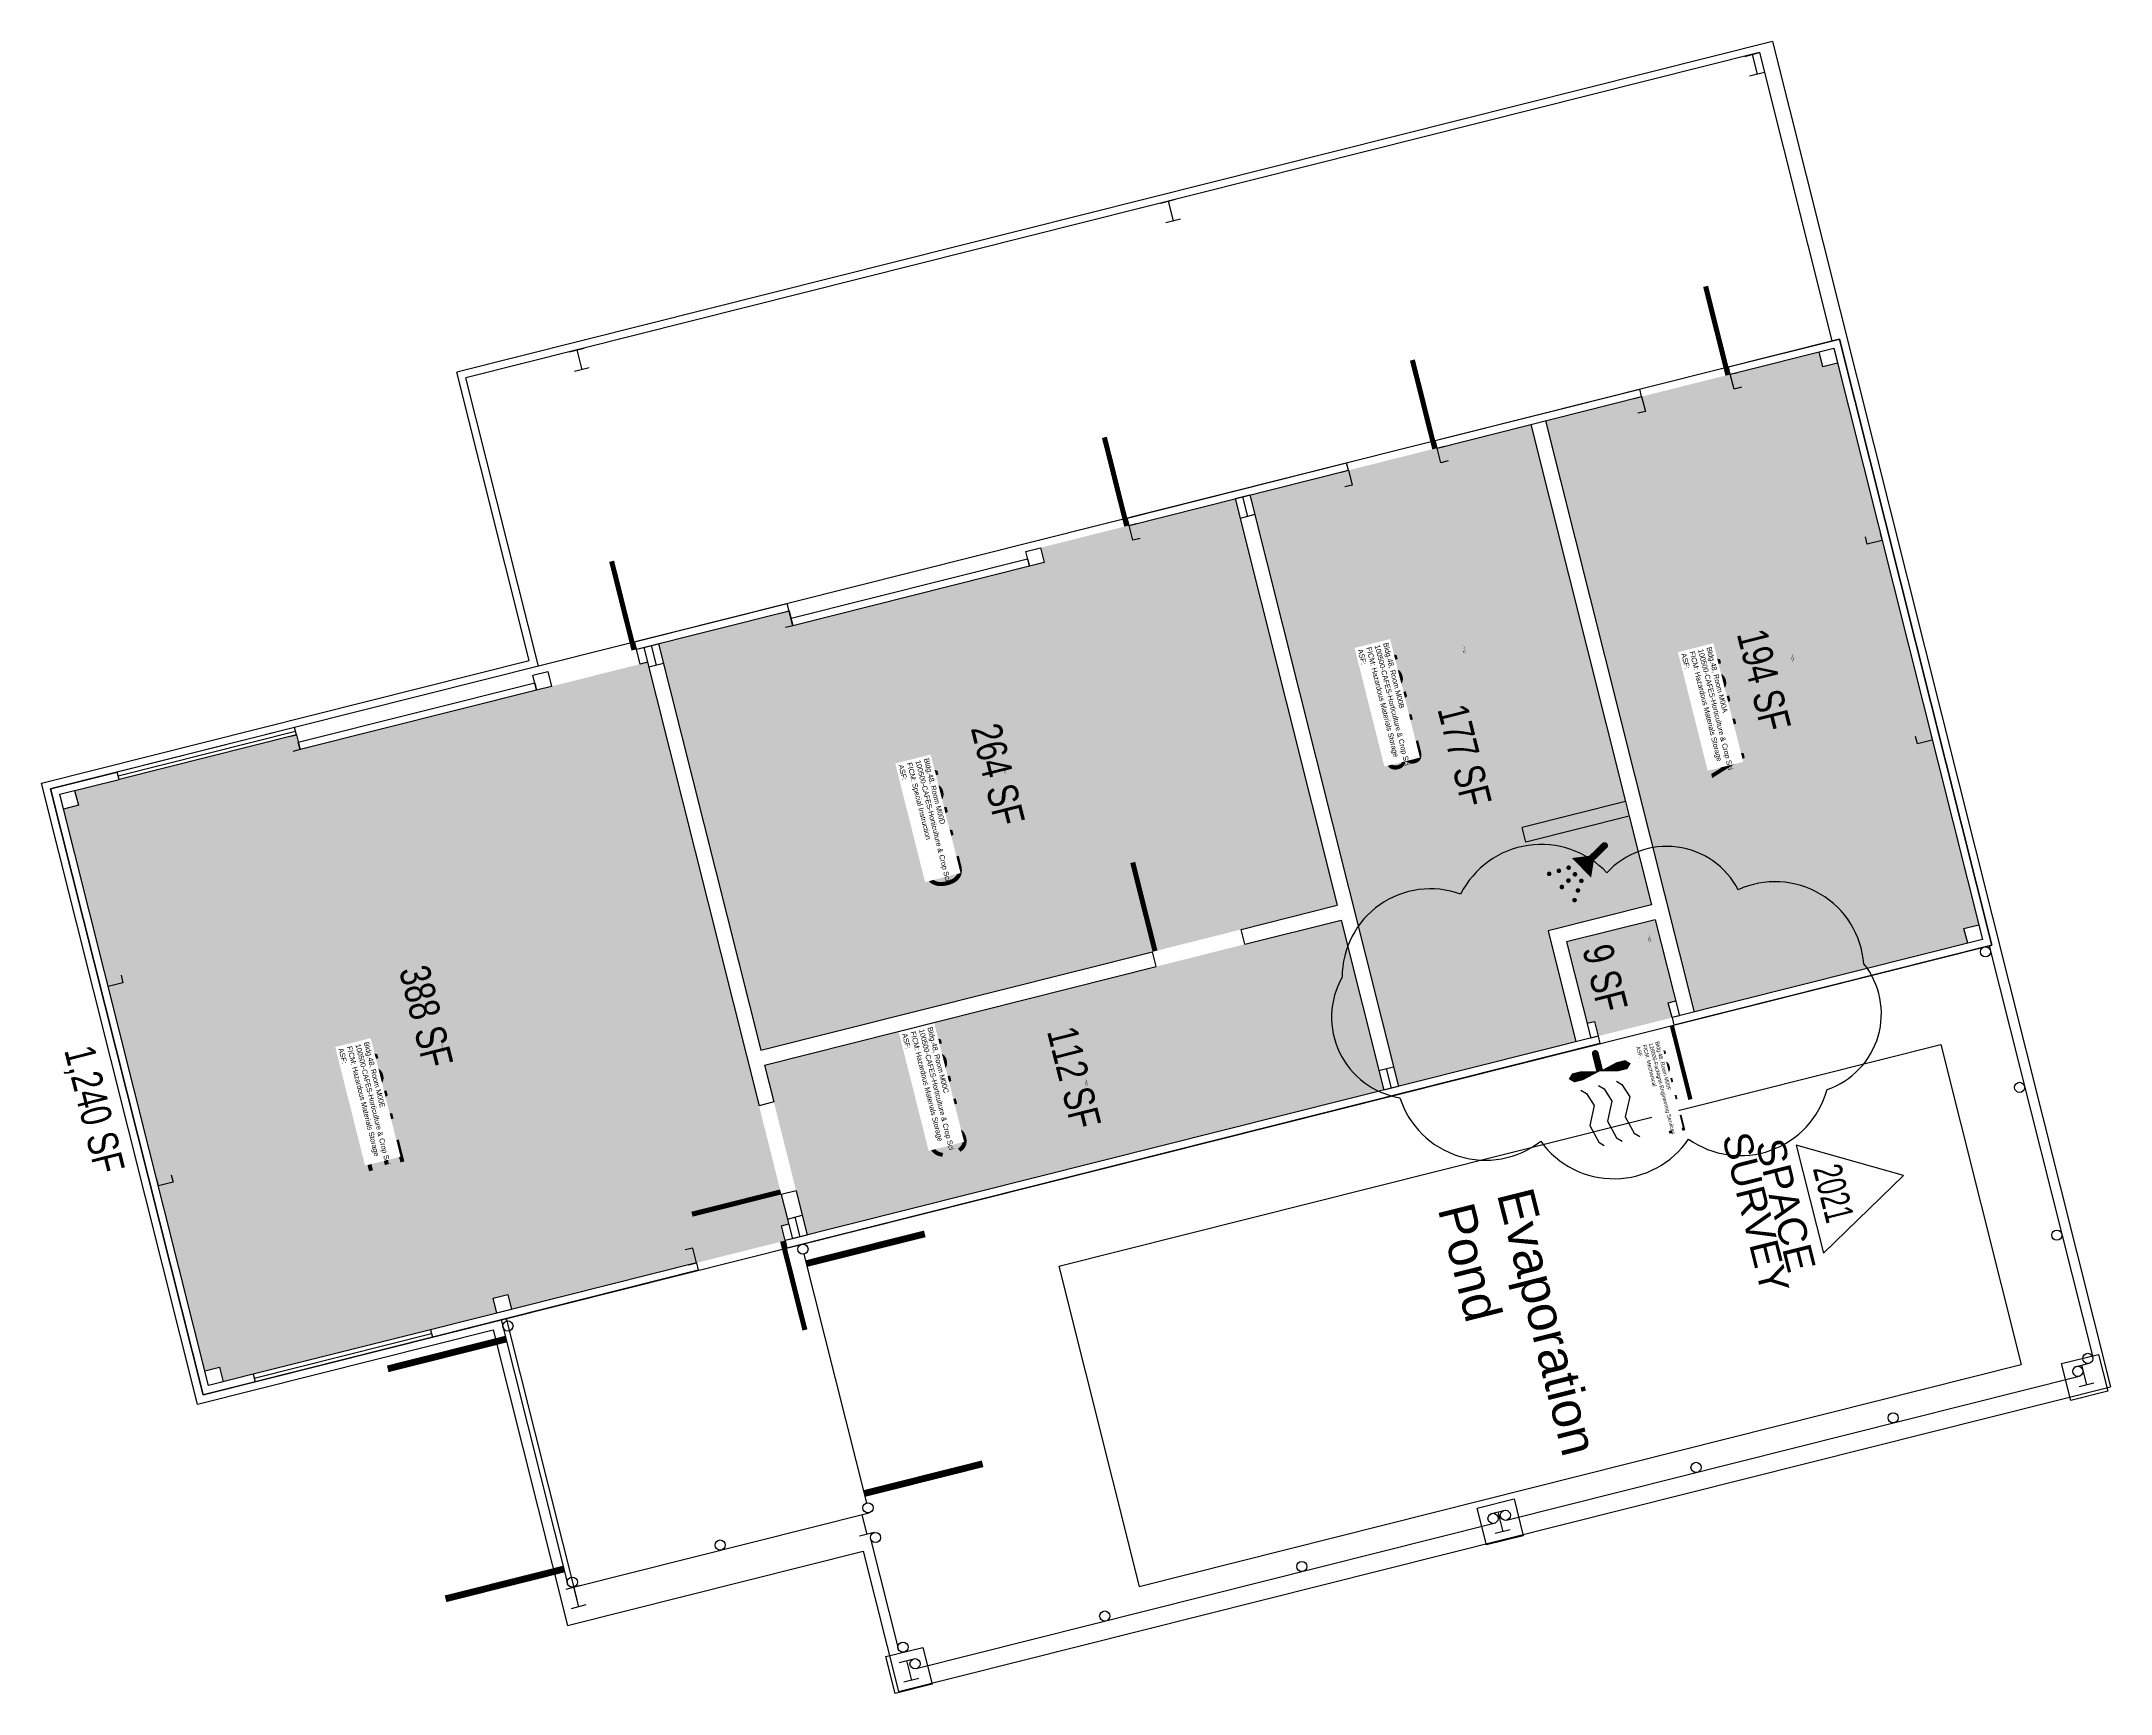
# Model space of a CAD drawing. Header units: inches. Extents: x 69208716 to 69209531, y 27710015 to 27710665.
import ezdxf
from ezdxf.enums import TextEntityAlignment as Align

# ---------------------------------------------------------------- set-up
doc = ezdxf.new("R2010")
doc.units = ezdxf.units.IN
doc.header["$LTSCALE"] = 10
doc.header["$MEASUREMENT"] = 0
doc.layers.get('0').update_dxf_attribs({"linetype": 'CONTINUOUS'})
for name, color, linetype in [('A-COLS', 5, 'CONTINUOUS'), ('A-DOOR', 2, 'CONTINUOUS'), ('A-FLOR', 3, 'CONTINUOUS'), ('A-GLAZ', 1, 'CONTINUOUS'), ('A-IDEN-ICON', 4, 'CONTINUOUS'), ('A-IDEN-RNUM', 7, 'CONTINUOUS'), ('A-IDEN-SNUM', 4, 'CONTINUOUS'), ('A-IDEN-TEXT', 4, 'CONTINUOUS'), ('A-IDEN-VNUM', 4, 'CONTINUOUS'), ('A-ROOF', 2, 'CONTINUOUS'), ('A-SITE', 3, 'CONTINUOUS'), ('A-WALL', 5, 'CONTINUOUS'), ('AREA-TEXT', 3, 'CONTINUOUS'), ('Rooms-Category-Color', 7, 'CONTINUOUS'), ('Rooms-College-Color', 7, 'CONTINUOUS'), ('Rooms-Department-Color', 7, 'CONTINUOUS'), ('Rooms-Division-Color', 7, 'CONTINUOUS'), ('Rooms-Information', 7, 'CONTINUOUS')]:
    doc.layers.add(name, color=color, linetype=linetype)
doc.layers.add('A-REV', color=1, linetype='CONTINUOUS', true_color=0xff0000)
doc.styles.add('Annotative', font='arial.ttf')
doc.styles.add('AREA', font='arial.ttf', dxfattribs={"width": 0.75, "height": 12})
doc.styles.add('Arial', font='arial.ttf')
doc.styles.add('CP_AREA', font='arial.ttf', dxfattribs={"height": 15})
doc.styles.add('CP_ROOMSNUMBER', font='arial.ttf', dxfattribs={"height": 1})
doc.styles.add('CP_ROOMVNUMBER', font='arial.ttf', dxfattribs={"width": 0.85, "height": 0.075})

# ---------------------------------------------------------------- blocks, each defined once
blk = doc.blocks.new('CPSHOWER')
at = {"color": 0, "linetype": 'ByBlock'}
blk.add_lwpolyline([(-0.015, 0.0396, 0, 0.06, 0), (0.005, 0.005, 0.06, 0.06, 0)], format="xyseb", dxfattribs=at)
for points, const_width in [([(-0.0319, 0.0624, 1), (-0.0281, 0.0689, 1)], 0.0075), ([(0.0302, -0.0036, 1), (0.0345, -0.0011, 1)], 0.005), ([(-0.0045, -0.0236, 1), (-0.0002, -0.0211, 1)], 0.005), ([(-0.0031, -0.0459, 1), (0.0012, -0.0434, 1)], 0.005), ([(0.0128, -0.0136, 1), (0.0172, -0.0111, 1)], 0.005), ([(0.0228, -0.0309, 1), (0.0272, -0.0284, 1)], 0.005), ([(0.0328, -0.0482, 1), (0.0372, -0.0457, 1)], 0.005), ([(0.0488, -0.0159, 1), (0.0531, -0.0134, 1)], 0.005), ([(0.0675, -0.0282, 1), (0.0718, -0.0257, 1)], 0.005), ([(-0.0018, -0.0682, 1), (0.0025, -0.0657, 1)], 0.005)]:
    blk.add_lwpolyline(points, format="xyb", close=True, dxfattribs=dict(at, const_width=const_width))
at = {"color": 0, "linetype": 'ByBlock', "const_width": 0.015}
blk.add_lwpolyline([(-0.01, 0.031), (-0.03, 0.0656)], dxfattribs=at)
blk = doc.blocks.new('Space Revision')
at = {"layer": 'A-REV', "transparency": 16777216}
blk.add_lwpolyline([(0, 2.538), (-1.465, 0), (1.465, 0)], close=True, dxfattribs=at)
at = {"layer": 'A-REV', "transparency": 16777216, "insert": (0, -0.274), "char_height": 0.75, "attachment_point": 2, "line_spacing_factor": 0.65, "style": 'Arial'}
blk.add_mtext_dynamic_manual_height_columns('SPACE\\PSURVEY', width=1.2391, gutter_width=0.0182, heights=[0], dxfattribs=at)
at = {"layer": 'A-REV', "style": 'Arial', "flags": 1}
blk.add_attdef('UPDATES', text='', height=0.75, dxfattribs=at).set_placement((1.499, 1.084), align=Align.TOP_LEFT)
at = {"layer": 'A-REV', "transparency": 16777216, "style": 'Arial', "width": 0.65}
blk.add_attdef('YEAR', text='', height=0.75, dxfattribs=at).set_placement((0, 0.646), align=Align.MIDDLE_CENTER)
blk = doc.blocks.new('CPMECH')
for p, q in [((0.005, 0.025), (0.015, 0.035)), ((0.015, 0.035), (0.045, 0.045)), ((0.015, -0.005), (0.045, 0.005)), ((0.045, 0.045), (0.085, 0.025)), ((0.045, 0.005), (0.085, -0.015)), ((0.085, 0.025), (0.125, 0.035)), ((0.125, 0.035), (0.135, 0.045)), ((0.125, -0.005), (0.135, 0.005)), ((0.005, -0.015), (0.015, -0.005)), ((0.005, -0.055), (0.015, -0.045)), ((0.015, -0.045), (0.045, -0.035)), ((0.045, -0.035), (0.085, -0.055)), ((0.085, -0.015), (0.125, -0.005)), ((0.085, -0.055), (0.125, -0.045)), ((0.125, -0.045), (0.135, -0.035))]:
    blk.add_line(p, q)
for points in [[(-0.025, -0.005, 0, 0.02, 0), (-0.025, 0.035, 0.02, 0.02, 0), (-0.025, 0.055, 0.02, 0, 0), (-0.025, 0.065, 0, 0, 0)], [(-0.025, -0.005, 0, 0.02, 0), (-0.025, -0.045, 0.02, 0.02, 0), (-0.025, -0.065, 0.02, 0, 0), (-0.025, -0.075, 0, 0, 0)]]:
    blk.add_lwpolyline(points, format="xyseb")
at = {"const_width": 0.0075}
blk.add_lwpolyline([(-0.0682, -0.0069, 1), (-0.0618, -0.0031, 1)], format="xyb", close=True, dxfattribs=at)
at = {"const_width": 0.015}
blk.add_lwpolyline([(-0.025, -0.005), (-0.065, -0.005)], dxfattribs=at)

msp = doc.modelspace()

# ---------------------------------------------------------------- hatches: boundary and pattern name
at = {"layer": 'Rooms-Category-Color', "true_color": 0xe3c5e1}
for points in [[(69209366.92, 27710283.15), (69209308.41, 27710515.91), (69209416.06, 27710542.98), (69209417.52, 27710537.16), (69209423.34, 27710538.62), (69209478.93, 27710317.5), (69209473.11, 27710316.04), (69209474.57, 27710310.22)], [(69209309.4, 27710315.09), (69209350.13, 27710325.33), (69209302.59, 27710514.45), (69209192.03, 27710486.65), (69209250.55, 27710253.9), (69209320.37, 27710271.45)], [(69208954.92, 27710420.85), (69208818.17, 27710386.47), (69208816.71, 27710392.29), (69208729.42, 27710370.35), (69208730.89, 27710364.53), (69208725.07, 27710363.06), (69208780.66, 27710141.94), (69208786.48, 27710143.41), (69208787.94, 27710137.59), (69208895.59, 27710164.65), (69208894.13, 27710170.47), (69208899.95, 27710171.94), (69208901.41, 27710166.12), (69209009.06, 27710193.18), (69209007.6, 27710199), (69209010.51, 27710199.73)], [(69209244.73, 27710252.43), (69209227.9, 27710319.35), (69209000.97, 27710262.29), (69209017.79, 27710195.38)]]:
    msp.add_hatch(color=254, dxfattribs=at).paths.add_polyline_path(points)
at = {"layer": 'Rooms-Category-Color', "true_color": 0xe3f498}
msp.add_hatch(color=61, dxfattribs=at).paths.add_polyline_path([(69208999.5, 27710268.11), (69209226.44, 27710325.17), (69209186.21, 27710485.19), (69209109.59, 27710465.93), (69209111.06, 27710460.11), (69209012.13, 27710435.24), (69209010.67, 27710441.06), (69208959.27, 27710428.13)])
at = {"layer": 'Rooms-Category-Color', "true_color": 0xadadad}
msp.add_hatch(color=253, dxfattribs=at).paths.add_polyline_path([(69209329.1, 27710273.65), (69209358.2, 27710280.96), (69209356.73, 27710286.78), (69209359.64, 27710287.51), (69209351.6, 27710319.51), (69209316.68, 27710310.74), (69209324.73, 27710278.73), (69209327.64, 27710279.46)])
at = {"layer": 'Rooms-College-Color', "true_color": 0xadadad}
for points in [[(69209366.92, 27710283.15), (69209308.41, 27710515.91), (69209416.06, 27710542.98), (69209417.52, 27710537.16), (69209423.34, 27710538.62), (69209478.93, 27710317.5), (69209473.11, 27710316.04), (69209474.57, 27710310.22)], [(69209309.4, 27710315.09), (69209350.13, 27710325.33), (69209302.59, 27710514.45), (69209192.03, 27710486.65), (69209250.55, 27710253.9), (69209320.37, 27710271.45)], [(69208999.5, 27710268.11), (69209226.44, 27710325.17), (69209186.21, 27710485.19), (69209109.59, 27710465.93), (69209111.06, 27710460.11), (69209012.13, 27710435.24), (69209010.67, 27710441.06), (69208959.27, 27710428.13)], [(69208954.92, 27710420.85), (69208818.17, 27710386.47), (69208816.71, 27710392.29), (69208729.42, 27710370.35), (69208730.89, 27710364.53), (69208725.07, 27710363.06), (69208780.66, 27710141.94), (69208786.48, 27710143.41), (69208787.94, 27710137.59), (69208895.59, 27710164.65), (69208894.13, 27710170.47), (69208899.95, 27710171.94), (69208901.41, 27710166.12), (69209009.06, 27710193.18), (69209007.6, 27710199), (69209010.51, 27710199.73)], [(69209244.73, 27710252.43), (69209227.9, 27710319.35), (69209000.97, 27710262.29), (69209017.79, 27710195.38)], [(69209329.1, 27710273.65), (69209358.2, 27710280.96), (69209356.73, 27710286.78), (69209359.64, 27710287.51), (69209351.6, 27710319.51), (69209316.68, 27710310.74), (69209324.73, 27710278.73), (69209327.64, 27710279.46)]]:
    msp.add_hatch(color=253, dxfattribs=at).paths.add_polyline_path(points)
at = {"layer": 'Rooms-Department-Color', "true_color": 0xe3c5e1}
for points in [[(69209366.92, 27710283.15), (69209308.41, 27710515.91), (69209416.06, 27710542.98), (69209417.52, 27710537.16), (69209423.34, 27710538.62), (69209478.93, 27710317.5), (69209473.11, 27710316.04), (69209474.57, 27710310.22)], [(69209309.4, 27710315.09), (69209350.13, 27710325.33), (69209302.59, 27710514.45), (69209192.03, 27710486.65), (69209250.55, 27710253.9), (69209320.37, 27710271.45)], [(69208999.5, 27710268.11), (69209226.44, 27710325.17), (69209186.21, 27710485.19), (69209109.59, 27710465.93), (69209111.06, 27710460.11), (69209012.13, 27710435.24), (69209010.67, 27710441.06), (69208959.27, 27710428.13)], [(69208954.92, 27710420.85), (69208818.17, 27710386.47), (69208816.71, 27710392.29), (69208729.42, 27710370.35), (69208730.89, 27710364.53), (69208725.07, 27710363.06), (69208780.66, 27710141.94), (69208786.48, 27710143.41), (69208787.94, 27710137.59), (69208895.59, 27710164.65), (69208894.13, 27710170.47), (69208899.95, 27710171.94), (69208901.41, 27710166.12), (69209009.06, 27710193.18), (69209007.6, 27710199), (69209010.51, 27710199.73)], [(69209244.73, 27710252.43), (69209227.9, 27710319.35), (69209000.97, 27710262.29), (69209017.79, 27710195.38)]]:
    msp.add_hatch(color=254, dxfattribs=at).paths.add_polyline_path(points)
at = {"layer": 'Rooms-Department-Color', "true_color": 0xacacac}
msp.add_hatch(color=253, dxfattribs=at).paths.add_polyline_path([(69209329.1, 27710273.65), (69209358.2, 27710280.96), (69209356.73, 27710286.78), (69209359.64, 27710287.51), (69209351.6, 27710319.51), (69209316.68, 27710310.74), (69209324.73, 27710278.73), (69209327.64, 27710279.46)])
at = {"layer": 'Rooms-Division-Color', "true_color": 0xe3c5e1}
for points in [[(69209366.92, 27710283.15), (69209308.41, 27710515.91), (69209416.06, 27710542.98), (69209417.52, 27710537.16), (69209423.34, 27710538.62), (69209478.93, 27710317.5), (69209473.11, 27710316.04), (69209474.57, 27710310.22)], [(69209309.4, 27710315.09), (69209350.13, 27710325.33), (69209302.59, 27710514.45), (69209192.03, 27710486.65), (69209250.55, 27710253.9), (69209320.37, 27710271.45)], [(69208999.5, 27710268.11), (69209226.44, 27710325.17), (69209186.21, 27710485.19), (69209109.59, 27710465.93), (69209111.06, 27710460.11), (69209012.13, 27710435.24), (69209010.67, 27710441.06), (69208959.27, 27710428.13)], [(69208954.92, 27710420.85), (69208818.17, 27710386.47), (69208816.71, 27710392.29), (69208729.42, 27710370.35), (69208730.89, 27710364.53), (69208725.07, 27710363.06), (69208780.66, 27710141.94), (69208786.48, 27710143.41), (69208787.94, 27710137.59), (69208895.59, 27710164.65), (69208894.13, 27710170.47), (69208899.95, 27710171.94), (69208901.41, 27710166.12), (69209009.06, 27710193.18), (69209007.6, 27710199), (69209010.51, 27710199.73)], [(69209244.73, 27710252.43), (69209227.9, 27710319.35), (69209000.97, 27710262.29), (69209017.79, 27710195.38)]]:
    msp.add_hatch(color=254, dxfattribs=at).paths.add_polyline_path(points)
at = {"layer": 'Rooms-Division-Color', "true_color": 0xadadad}
msp.add_hatch(color=253, dxfattribs=at).paths.add_polyline_path([(69209329.1, 27710273.65), (69209358.2, 27710280.96), (69209356.73, 27710286.78), (69209359.64, 27710287.51), (69209351.6, 27710319.51), (69209316.68, 27710310.74), (69209324.73, 27710278.73), (69209327.64, 27710279.46)])

# ---------------------------------------------------------------- linework, layer by layer
at = {"layer": 'A-COLS'}
for points in [[(69209421.87, 27710544.44), (69209423.34, 27710538.62), (69209417.52, 27710537.16), (69209416.06, 27710542.98)], [(69209109.59, 27710465.93), (69209111.06, 27710460.11), (69209105.24, 27710458.64), (69209103.77, 27710464.46)], [(69208915.63, 27710417.16), (69208917.09, 27710411.34), (69208911.27, 27710409.88), (69208909.81, 27710415.7)], [(69208729.42, 27710370.35), (69208730.89, 27710364.53), (69208725.07, 27710363.06), (69208723.61, 27710368.88)], [(69209478.93, 27710317.5), (69209480.39, 27710311.68), (69209474.57, 27710310.22), (69209473.11, 27710316.04)], [(69208899.95, 27710171.94), (69208901.41, 27710166.12), (69208895.59, 27710164.65), (69208894.13, 27710170.47)], [(69208786.48, 27710143.41), (69208787.94, 27710137.59), (69208782.12, 27710136.13), (69208780.66, 27710141.94)]]:
    msp.add_lwpolyline(points, close=True, dxfattribs=at)
for points in [[(69209385.51, 27710529.11), (69209382.61, 27710528.38), (69209381.14, 27710534.2), (69209384.05, 27710534.93)], [(69209343.32, 27710524.69), (69209346.23, 27710525.42), (69209347.69, 27710519.6), (69209344.78, 27710518.87)], [(69209270.11, 27710500.1), (69209267.2, 27710499.36), (69209265.73, 27710505.18), (69209268.64, 27710505.91)], [(69209227.91, 27710495.67), (69209230.82, 27710496.4), (69209232.28, 27710490.59), (69209229.37, 27710489.85)], [(69209148.88, 27710469.62), (69209145.97, 27710468.88), (69209144.51, 27710474.7), (69209147.42, 27710475.44)], [(69209440.16, 27710471.7), (69209440.89, 27710468.79), (69209435.07, 27710467.33), (69209434.34, 27710470.24)], [(69209007.76, 27710440.32), (69209010.67, 27710441.06), (69209012.13, 27710435.24), (69209009.22, 27710434.51)], [(69208954.92, 27710420.85), (69208952.01, 27710420.12), (69208950.54, 27710425.94), (69208953.45, 27710426.67)], [(69209459.91, 27710393.15), (69209460.64, 27710390.24), (69209454.82, 27710388.78), (69209454.09, 27710391.68)], [(69208813.8, 27710391.56), (69208816.71, 27710392.29), (69208818.17, 27710386.47), (69208815.26, 27710385.74)], [(69208747.71, 27710297.61), (69208748.44, 27710294.7), (69208742.62, 27710293.24), (69208741.89, 27710296.15)], [(69209361.11, 27710281.69), (69209358.2, 27710280.96), (69209356.73, 27710286.78), (69209359.64, 27710287.51)], [(69209324.73, 27710278.73), (69209327.64, 27710279.46), (69209329.1, 27710273.65), (69209326.19, 27710272.91)], [(69208767.46, 27710219.05), (69208768.19, 27710216.14), (69208762.37, 27710214.68), (69208761.64, 27710217.59)], [(69209011.97, 27710193.91), (69209009.06, 27710193.18), (69209007.6, 27710199), (69209010.51, 27710199.73)], [(69208971.24, 27710183.67), (69208974.15, 27710184.4), (69208972.69, 27710190.22), (69208969.78, 27710189.49)]]:
    msp.add_lwpolyline(points, dxfattribs=at)
at = {"layer": 'A-DOOR'}
for points in [[(69209380.19, 27710533.89, 2, 2, 0), (69209371.41, 27710568.81, 0, 0, 0.414214), (69209346.24, 27710525.36, 0, 0, 0.814237)], [(69209264.78, 27710504.88, 2, 2, 0), (69209256, 27710539.79, 0, 0, 0.414214), (69209230.83, 27710496.34, 0, 0, 0.814237)], [(69209143.54, 27710474.46, 2, 2, 0), (69209134.76, 27710509.37, 0, 0, 0.414214), (69209109.59, 27710465.93, 0, 0, 0.814237)], [(69208949.57, 27710425.69, 2, 2, 0), (69208940.79, 27710460.61, 0, 0, 0.414214), (69208915.63, 27710417.16, 0, 0, 0.814237)], [(69209154.67, 27710307.13, 2, 2, 0), (69209145.9, 27710342.04, 0, 0, -0.414214), (69209188.62, 27710315.66, 0, 0, -0.814237)], [(69209358.12, 27710277.85, 1.67, 1.67, 0), (69209365.43, 27710248.75, 0, 0, -0.414214), (69209329.83, 27710270.74, 0, 0, -0.814237)], [(69209007.34, 27710212.34, 2, 2, 0), (69208972.43, 27710203.56, 0, 0, -0.414214), (69208998.8, 27710246.28, 0, 0, -0.814237)], [(69209008.09, 27710192.94, 2, 2, 0), (69209016.87, 27710158.02, 0, 0, -0.414214), (69208974.15, 27710184.4, 0, 0, -0.814237)]]:
    msp.add_lwpolyline(points, format="xyseb", dxfattribs=at)
for points in [[(69209105.24, 27710458.64), (69209012.13, 27710435.24), (69209011.4, 27710438.15), (69209104.5, 27710461.55)], [(69208911.27, 27710409.88), (69208818.17, 27710386.47), (69208817.44, 27710389.38), (69208910.54, 27710412.79)]]:
    msp.add_lwpolyline(points, close=True, dxfattribs=at)
at = {"layer": 'A-FLOR'}
msp.add_lwpolyline([(69209424.05, 27710548.08), (69208719.96, 27710371.06), (69208779.95, 27710132.48), (69209484.03, 27710309.5), (69209424.05, 27710548.08)], dxfattribs=at)
at = {"layer": 'A-GLAZ'}
for p, q in [((69208815.98, 27710395.2), (69208746.15, 27710377.64)), ((69208746.51, 27710376.19), (69208816.34, 27710393.74)), ((69208816.71, 27710392.29), (69208746.88, 27710374.73)), ((69208869.5, 27710158.09), (69208799.68, 27710140.54)), ((69208800.04, 27710139.08), (69208869.87, 27710156.64)), ((69208870.24, 27710155.19), (69208800.41, 27710137.63))]:
    msp.add_line(p, q, dxfattribs=at)
at = {"layer": 'A-REV'}
msp.add_lwpolyline([(69209332.57, 27710337.95, 0.520567), (69209274.99, 27710329.56, 0.520567), (69209228.33, 27710296.91, 0.520567), (69209251.06, 27710249.44, 0.520567), (69209306.49, 27710232.26, 0.520567), (69209364.71, 27710233.12, 0.520567), (69209419.25, 27710252.71, 0.520567), (69209433.69, 27710302.17, 0.520567), (69209384.28, 27710331.3, 0.520567)], format="xyb", close=True, dxfattribs=at)
at = {"layer": 'A-ROOF'}
for p, q in [((69209397.69, 27710665.25), (69208879.8, 27710535.05)), ((69209397.69, 27710665.25), (69209530.83, 27710135.67)), ((69208908.35, 27710421.52), (69208879.8, 27710535.05)), ((69208716.32, 27710373.24), (69208908.35, 27710421.52)), ((69208777.77, 27710128.84), (69208716.32, 27710373.24)), ((69208777.77, 27710128.84), (69208894.15, 27710158.1)), ((69208894.15, 27710158.1), (69208923.41, 27710041.73)), ((69209053.68, 27710015.71), (69209530.83, 27710135.67)), ((69208923.41, 27710041.73), (69209039.78, 27710070.98)), ((69209039.78, 27710070.98), (69209053.68, 27710015.71))]:
    msp.add_line(p, q, dxfattribs=at)
at = {"layer": 'A-SITE'}
for p, q in [((69209392.6, 27710660.88), (69208883.44, 27710532.87)), ((69209392.6, 27710660.88), (69209421.14, 27710547.35)), ((69208911.99, 27710419.34), (69208883.44, 27710532.87)), ((69209483.06, 27710309.26), (69209523.78, 27710147.3)), ((69209116.76, 27710183.14), (69209463.96, 27710270.43)), ((69209463.96, 27710270.43), (69209495.65, 27710144.35)), ((69209041.21, 27710089.9), (69209016.59, 27710187.86)), ((69209116.76, 27710183.14), (69209148.46, 27710057.06)), ((69208897.29, 27710161.99), (69208923.38, 27710058.22)), ((69208899.23, 27710162.48), (69208927.03, 27710051.92)), ((69209148.46, 27710057.06), (69209495.65, 27710144.35)), ((69209293.08, 27710083.11), (69209518.46, 27710139.78)), ((69208925.81, 27710056.77), (69209042.19, 27710086.03)), ((69209042.69, 27710075.84), (69209053.54, 27710032.68)), ((69209060.7, 27710024.69), (69209288.24, 27710081.89))]:
    msp.add_line(p, q, dxfattribs=at)
for points in [[(69209017.52, 27710184.14, 2.67, 2.67, 0), (69209064.07, 27710195.84, 0, 0, -0.414214), (69209028.9, 27710138.88, 0, 0, -0.814237)], [(69208899.2, 27710154.4, 2.67, 2.67, 0), (69208852.65, 27710142.69, 0, 0, 0.414214), (69208910.58, 27710109.14, 0, 0, 0.814237)], [(69209040.28, 27710093.62, 2.67, 2.67, 0), (69209086.83, 27710105.33, 0, 0, 0.414214), (69209028.9, 27710138.88, 0, 0, 0.814237)], [(69208921.96, 27710063.88, 2.67, 2.67, 0), (69208875.41, 27710052.18, 0, 0, -0.414214), (69208910.58, 27710109.14, 0, 0, -0.814237)]]:
    msp.add_lwpolyline(points, format="xyseb", dxfattribs=at)
for points in [[(69209515.2, 27710130.19), (69209511.54, 27710144.74), (69209526.09, 27710148.4), (69209529.74, 27710133.85)], [(69209285.11, 27710073.37), (69209281.45, 27710087.92), (69209296, 27710091.58), (69209299.65, 27710077.03)], [(69209052.35, 27710014.85), (69209048.69, 27710029.4), (69209063.24, 27710033.06), (69209066.9, 27710018.51)]]:
    msp.add_lwpolyline(points, close=True, dxfattribs=at)
for centre in [(69209481.61, 27710306.83), (69209495.02, 27710253.49), (69209016.1, 27710189.8), (69209509.65, 27710195.3), (69208899.97, 27710159.57), (69209521.84, 27710146.81), (69209517.97, 27710141.72), (69209445.23, 27710123.43), (69209367.65, 27710103.92), (69209041.7, 27710087.96), (69209287.75, 27710083.83), (69209292.6, 27710085.05), (69208983.51, 27710073.34), (69209044.63, 27710076.33), (69208925.32, 27710058.71), (69209212.48, 27710064.91), (69209134.89, 27710045.4), (69209055.48, 27710033.17), (69209060.22, 27710026.63)]:
    msp.add_circle(centre, 2, dxfattribs=at)
at = {"layer": 'A-WALL'}
for p, q in [((69209386.8, 27710659.35), (69209392.62, 27710660.82)), ((69209389.71, 27710660.09), (69209391.66, 27710652.33)), ((69209394.57, 27710653.06), (69209388.75, 27710651.6)), ((69209156.93, 27710601.63), (69209162.75, 27710603.09)), ((69209159.84, 27710602.36), (69209161.79, 27710594.6)), ((69209164.7, 27710595.33), (69209158.88, 27710593.87)), ((69208924.19, 27710543.05), (69208930.01, 27710544.51)), ((69208927.1, 27710543.78), (69208929.05, 27710536.02)), ((69209381.14, 27710534.2), (69209421.87, 27710544.44)), ((69209421.87, 27710544.44), (69209480.39, 27710311.68)), ((69208931.96, 27710536.75), (69208926.14, 27710535.29)), ((69209381.14, 27710534.2), (69209380.41, 27710537.11)), ((69209346.23, 27710525.42), (69209345.5, 27710528.33)), ((69209308.41, 27710515.91), (69209366.92, 27710283.15)), ((69209265.73, 27710505.18), (69209265, 27710508.09)), ((69209302.59, 27710514.45), (69209339.89, 27710366.07)), ((69209230.82, 27710496.4), (69209230.09, 27710499.31)), ((69209186.19, 27710485.25), (69209192.01, 27710486.71)), ((69209186.19, 27710485.25), (69209226.44, 27710325.17)), ((69209189.1, 27710485.98), (69209191.05, 27710478.22)), ((69209192.01, 27710486.71), (69209250.55, 27710253.9)), ((69209144.51, 27710474.7), (69209143.77, 27710477.61)), ((69209193.96, 27710478.95), (69209188.14, 27710477.49)), ((69209012.13, 27710435.24), (69209009.94, 27710443.96)), ((69208950.54, 27710425.94), (69209010.67, 27710441.06)), ((69208950.54, 27710425.94), (69208949.81, 27710428.85)), ((69208953.45, 27710426.67), (69208959.27, 27710428.13)), ((69208953.45, 27710426.67), (69208998.8, 27710246.28)), ((69208956.36, 27710427.4), (69208958.31, 27710419.64)), ((69208959.27, 27710428.13), (69208999.5, 27710268.11)), ((69208961.22, 27710420.37), (69208955.4, 27710418.91)), ((69208816.71, 27710392.29), (69208815.98, 27710395.2)), ((69208746.88, 27710374.73), (69208746.15, 27710377.64)), ((69208723.61, 27710368.88), (69208746.88, 27710374.73)), ((69208782.12, 27710136.13), (69208723.61, 27710368.88)), ((69209339.89, 27710366.07), (69209299.16, 27710355.83)), ((69209339.89, 27710366.07), (69209341.36, 27710360.25)), ((69209300.62, 27710350.01), (69209299.16, 27710355.83)), ((69209341.36, 27710360.25), (69209300.62, 27710350.01)), ((69209341.36, 27710360.25), (69209350.13, 27710325.33)), ((69209188.62, 27710315.66), (69209226.44, 27710325.17)), ((69209350.13, 27710325.33), (69209309.4, 27710315.09)), ((69209190.08, 27710309.84), (69209188.62, 27710315.66)), ((69209190.08, 27710309.84), (69209227.9, 27710319.35)), ((69209227.9, 27710319.35), (69209244.73, 27710252.43)), ((69209309.4, 27710315.09), (69209320.37, 27710271.45)), ((69209351.6, 27710319.51), (69209316.68, 27710310.74)), ((69209351.6, 27710319.51), (69209361.11, 27710281.69)), ((69209480.39, 27710311.68), (69209358.2, 27710280.96)), ((69208999.5, 27710268.11), (69209153.7, 27710306.88)), ((69209155.17, 27710301.06), (69209153.7, 27710306.88)), ((69209316.68, 27710310.74), (69209326.19, 27710272.91)), ((69209000.97, 27710262.29), (69209155.17, 27710301.06)), ((69209358.2, 27710280.96), (69209358.93, 27710278.05)), ((69209329.1, 27710273.65), (69209009.06, 27710193.18)), ((69209329.1, 27710273.65), (69209329.83, 27710270.74)), ((69209000.97, 27710262.29), (69209004.62, 27710247.75)), ((69209242.78, 27710260.19), (69209248.6, 27710261.65)), ((69209245.69, 27710260.92), (69209247.64, 27710253.16)), ((69209004.62, 27710247.75), (69208998.8, 27710246.28)), ((69209250.55, 27710253.9), (69209244.73, 27710252.43)), ((69209013.4, 27710212.83), (69209007.58, 27710211.37)), ((69209007.58, 27710211.37), (69209011.97, 27710193.91)), ((69209013.4, 27710212.83), (69209017.79, 27710195.38)), ((69209010.02, 27710201.67), (69209015.84, 27710203.13)), ((69209012.93, 27710202.4), (69209014.88, 27710194.64)), ((69209009.06, 27710193.18), (69209009.79, 27710190.27)), ((69209017.79, 27710195.38), (69209011.97, 27710193.91)), ((69208974.15, 27710184.4), (69208869.5, 27710158.09)), ((69208974.15, 27710184.4), (69208974.88, 27710181.49)), ((69208869.5, 27710158.09), (69208870.24, 27710155.19)), ((69208799.68, 27710140.54), (69208782.12, 27710136.13)), ((69208799.68, 27710140.54), (69208800.41, 27710137.63)), ((69209516.51, 27710143.41), (69209522.33, 27710144.87)), ((69209519.42, 27710144.14), (69209521.37, 27710136.38)), ((69208779.95, 27710132.48), (69208780.92, 27710132.73)), ((69208779.95, 27710132.48), (69208780.92, 27710132.73)), ((69209524.28, 27710137.12), (69209518.46, 27710135.65)), ((69209036.37, 27710084.56), (69209042.19, 27710086.03)), ((69209039.28, 27710085.29), (69209041.23, 27710077.54)), ((69209286.67, 27710085.62), (69209292.49, 27710087.09)), ((69209289.58, 27710086.36), (69209291.53, 27710078.6)), ((69209044.14, 27710078.27), (69209038.32, 27710076.8)), ((69209294.44, 27710079.33), (69209288.62, 27710077.87)), ((69208922.9, 27710056.03), (69208928.72, 27710057.5)), ((69208925.81, 27710056.77), (69208927.76, 27710049.01)), ((69208930.67, 27710049.74), (69208924.85, 27710048.28)), ((69209053.91, 27710027.1), (69209059.73, 27710028.57)), ((69209056.82, 27710027.84), (69209058.77, 27710020.08)), ((69209061.68, 27710020.81), (69209055.86, 27710019.35))]:
    msp.add_line(p, q, dxfattribs=at)
for points in [[(69209380.41, 27710537.11), (69209424.05, 27710548.08), (69209484.03, 27710309.5), (69209358.93, 27710278.05)], [(69209265, 27710508.09), (69209345.5, 27710528.33)], [(69209265.73, 27710505.18), (69209346.23, 27710525.42)], [(69209143.77, 27710477.61), (69209230.09, 27710499.31)], [(69209144.51, 27710474.7), (69209230.82, 27710496.4)], [(69208949.81, 27710428.85), (69209009.94, 27710443.96)], [(69208800.41, 27710137.63), (69208779.95, 27710132.48), (69208719.96, 27710371.06), (69208746.15, 27710377.64)], [(69209329.83, 27710270.74), (69209009.79, 27710190.27)], [(69208974.88, 27710181.49), (69208870.24, 27710155.19)]]:
    msp.add_lwpolyline(points, dxfattribs=at)

# ---------------------------------------------------------------- block references
at = {"layer": 'A-IDEN-ICON', "xscale": 180, "yscale": 180, "zscale": 180}
for name, p, rotation in [('CPSHOWER', (69209321.49, 27710340.55), 284.1126619312598), ('CPMECH', (69209331.71, 27710255.71), 284.11)]:
    msp.add_blockref(name, p, dxfattribs=dict(at, rotation=rotation))
at = {"layer": 'A-REV', "xscale": 15, "yscale": 15, "zscale": 15, "rotation": 284.11}
msp.add_blockref('Space Revision', (69209412.42, 27710209.5), dxfattribs=at).add_auto_attribs({'YEAR': '2021'})

# ---------------------------------------------------------------- texts
at = {"layer": 'A-IDEN-RNUM', "style": 'CP_ROOMSNUMBER'}
for s, p in [('000B-00', (69209275.7, 27710425.96)), ('000A-00', (69209405.07, 27710422.9)), ('000D-00', (69209095, 27710378.84)), ('000F-00', (69209348.69, 27710312.3)), ('000E-00', (69208873.5, 27710269.03)), ('000C-00', (69209127.01, 27710255.72))]:
    msp.add_text(s, height=0.36, rotation=284.11266, dxfattribs=at).set_placement(p)
at = {"layer": 'A-IDEN-SNUM', "style": 'CP_ROOMSNUMBER'}
for s, p in [('0480M00B00', (69209275.98, 27710427.31)), ('0480M00A00', (69209405.35, 27710424.24)), ('0480M00D00', (69209095.28, 27710380.18)), ('0480M00F00', (69209348.96, 27710313.64)), ('0480M00E00', (69208873.77, 27710270.38)), ('0480M00C00', (69209127.29, 27710257.06))]:
    msp.add_text(s, height=0.36, rotation=284.11266, dxfattribs=at).set_placement(p)
at = {"layer": 'A-IDEN-TEXT', "insert": (69209303.17, 27710215.03), "char_height": 14.4, "width": 207.1017, "attachment_point": 1, "rotation": 284.11266, "style": 'Annotative'}
msp.add_mtext('Evaporation\\PPond', dxfattribs=at)
at = {"layer": 'A-IDEN-VNUM', "style": 'CP_ROOMVNUMBER', "width": 0.85}
for s, height, p in [('48M-B', 14.4, (69209234.46, 27710425.72)), ('48M-A', 14.4, (69209361.73, 27710424.06)), ('48M-D', 14.4, (69209053.65, 27710380.26)), ('48M-C', 14.4, (69209055.05, 27710274.45)), ('48M-E', 14.4, (69208833.21, 27710268.62)), ('48M-F', 10.8, (69209344.05, 27710269.49))]:
    msp.add_text(s, height=height, rotation=284.11266, dxfattribs=at).set_placement(p)
at = {"layer": 'AREA-TEXT', "width": 0.75}
for s, rotation, style, p in [('194 SF', 284.11266, 'CP_AREA', (69209394.4, 27710413.8)), ('177 SF', 284.11266, 'CP_AREA', (69209276.57, 27710384.17)), ('264 SF', 284.11266, 'CP_AREA', (69209092.86, 27710376.65)), ('9 SF', 284.11266, 'CP_AREA', (69209331.89, 27710296.53)), ('388 SF', 284.11266, 'CP_AREA', (69208867.79, 27710281.4)), ('112 SF', 284.11266, 'CP_AREA', (69209122.85, 27710257.36)), ('1,240 SF', 284.11, 'AREA', (69208737.29, 27710244.83))]:
    msp.add_text(s, height=12, rotation=rotation, dxfattribs=dict(at, style=style)).set_placement(p, align=Align.MIDDLE_CENTER)

# ---------------------------------------------------------------- next in the draw order: texts
at = {"layer": 'Rooms-Information', "attachment_point": 7, "rotation": 284.11266, "style": 'CP_ROOMVNUMBER', "bg_fill": 3, "box_fill_scale": 1.5, "bg_fill_color": 256, "bg_fill_true_color": 13158600, "bg_fill_transparency": 0}
for s, insert, char_height, width in [('Bldg.48, Room M00B^M^J100500-CAFES-Horticulture & Crop Sci^M^JFICM: Hazardous Materials Storage^M^JASF: ', (69209234.46, 27710425.72), 2.05714, 46.08), ('Bldg.48, Room M00A^M^J100500-CAFES-Horticulture & Crop Sci^M^JFICM: Hazardous Materials Storage^M^JASF: ', (69209361.73, 27710424.06), 2.05714, 46.08), ('Bldg.48, Room M00D^M^J100500-CAFES-Horticulture & Crop Sci^M^JFICM: Special Instruction^M^JASF: ', (69209053.65, 27710380.26), 2.0571, 46.08), ('Bldg.48, Room M00E^M^J100500-CAFES-Horticulture & Crop Sci^M^JFICM: Hazardous Materials Storage^M^JASF: ', (69208833.21, 27710268.62), 2.05714, 46.08), ('Bldg.48, Room M00C^M^J100500-CAFES-Horticulture & Crop Sci^M^JFICM: Hazardous Materials Storage^M^JASF: ', (69209055.05, 27710274.45), 2.05714, 46.08), ('Bldg.48, Room M00F^M^J128006-FacMgmt-Engineering Services^M^JFICM: Mechanical^M^JASF: ', (69209344.05, 27710269.49), 1.5429, 34.56)]:
    msp.add_mtext(s, dxfattribs=dict(at, insert=insert, char_height=char_height, width=width))

doc.saveas('drawing.dxf')
